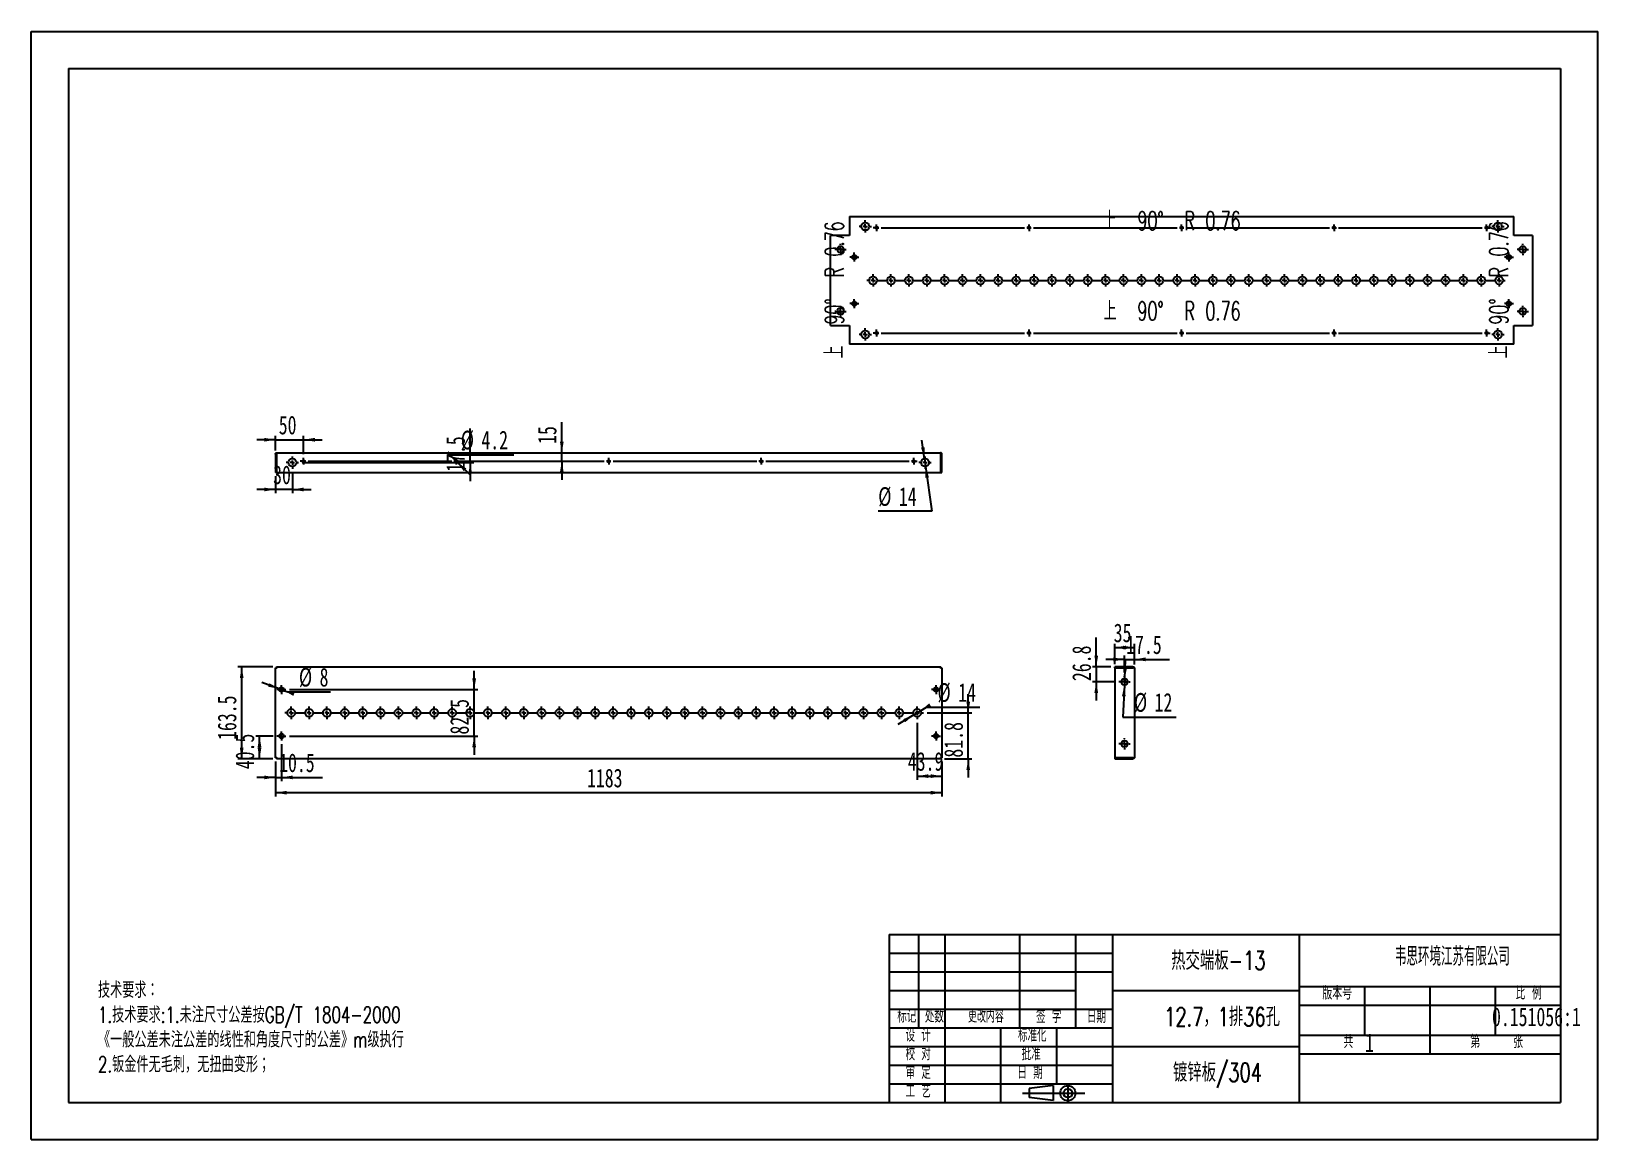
# Model space of a CAD drawing. Extents: x 0 to 2780, y 0 to 1966.
import ezdxf

# ---------------------------------------------------------------- set-up
doc = ezdxf.new("R2010")
doc.units = 0
doc.header["$LTSCALE"] = 6.620043
doc.layers.get('0').update_dxf_attribs({"linetype": 'CONTINUOUS'})
for name, color, linetype in [('粗实线', 7, 'CONTINUOUS'), ('细实线', 7, 'CONTINUOUS'), ('轮廓线层', 7, 'CONTINUOUS')]:
    doc.layers.add(name, color=color, linetype=linetype)
doc.styles.add('SLDTEXTSTYLE0', font='TXT', dxfattribs={"width": 0.7, "bigfont": 'bigfont'})
doc.styles.add('SLDTEXTSTYLE1', font='TXT', dxfattribs={"width": 0.56, "bigfont": 'bigfont'})
doc.styles.add('SLDTEXTSTYLE2', font='TXT', dxfattribs={"width": 0.49, "bigfont": 'bigfont'})
doc.styles.add('SLDTEXTSTYLE3', font='TXT', dxfattribs={"width": 0.54, "bigfont": 'bigfont'})
doc.styles.add('SLDTEXTSTYLE4', font='TXT', dxfattribs={"width": 0.63, "bigfont": 'bigfont'})
doc.styles.add('SLDTEXTSTYLE5', font='TXT', dxfattribs={"width": 0.586667, "bigfont": 'bigfont'})
doc.styles.add('SLDTEXTSTYLE6', font='TXT', dxfattribs={"width": 0.7})
doc.styles.add('SLDTEXTSTYLE7', font='TXT', dxfattribs={"width": 0.628571, "bigfont": 'bigfont'})
doc.dimstyles.new('SLDDIMSTYLE0', dxfattribs={"dimtxt": 33.100215, "dimasz": 19.860129, "dimexe": 0, "dimexo": 0.0625, "dimgap": 8.275054, "dimtad": 2, "dimdec": 1, "dimrnd": 1e-09, "dimzin": 12, "dimtxsty": 'SLDTEXTSTYLE6', "dimsah": 1, "dimcen": 0.09, "dimazin": 3, "dimtfac": 1, "dimtdec": 1, "dimtofl": 0, "dimtmove": 0, "dimatfit": 3, "dimtolj": 1, "dimtzin": 12})
doc.dimstyles.new('SLDDIMSTYLE1', dxfattribs={"dimtxt": 33.100215, "dimasz": 19.860129, "dimexe": 0, "dimexo": 0.0625, "dimgap": 8.275054, "dimtad": 2, "dimdec": 1, "dimrnd": 1e-09, "dimzin": 12, "dimtxsty": 'SLDTEXTSTYLE6', "dimsah": 1, "dimcen": 0.09, "dimazin": 3, "dimtfac": 1, "dimtdec": 1, "dimtmove": 0, "dimatfit": 3, "dimtolj": 1, "dimtzin": 12})
doc.dimstyles.new('SLDDIMSTYLE2', dxfattribs={"dimtxt": 33.100215, "dimasz": 19.860129, "dimexe": 0, "dimexo": 0.0625, "dimgap": 8.275054, "dimtad": 0, "dimtih": 1, "dimtoh": 1, "dimdec": 1, "dimrnd": 1e-09, "dimzin": 12, "dimtxsty": 'SLDTEXTSTYLE6', "dimsah": 1, "dimcen": 0, "dimazin": 3, "dimtfac": 1, "dimtdec": 1, "dimtmove": 0, "dimatfit": 3, "dimtolj": 1, "dimtzin": 12})

msp = doc.modelspace()

# ---------------------------------------------------------------- texts
at = {"color": 7, "linetype": 'CONTINUOUS', "char_height": 33.1002, "attachment_point": 2, "style": 'SLDTEXTSTYLE7'}
for insert in [(2025, 1646.73), (2025, 1486.65)]:
    msp.add_mtext('上  90°  R 0.76', dxfattribs=dict(at, insert=insert))
at = {"color": 7, "linetype": 'CONTINUOUS', "char_height": 33.1002, "attachment_point": 2, "rotation": 90, "style": 'SLDTEXTSTYLE7'}
for insert in [(1408.95, 1507.47), (2588.53, 1507.47)]:
    msp.add_mtext('上  90°  R 0.76', dxfattribs=dict(at, insert=insert))
at = {"layer": '细实线', "color": 7, "char_height": 33.1}
for s, insert, attachment_point, style in [('热交端板-13', (2107.16, 334.39), 2, 'SLDTEXTSTYLE0'), ('韦思环境江苏有限公司', (2522.59, 341.64), 2, 'SLDTEXTSTYLE1'), ('12.7，1排36孔', (2113.75, 234.5), 2, 'SLDTEXTSTYLE0'), ('0.151056:1', (2671.69, 234.5), 2, 'SLDTEXTSTYLE6'), ('1', (2367.4, 188.53), 1, 'SLDTEXTSTYLE6'), ('1', (2367.4, 188.53), 1, 'SLDTEXTSTYLE6'), ('镀锌板/304', (2105.41, 135.82), 2, 'SLDTEXTSTYLE0')]:
    msp.add_mtext(s, dxfattribs=dict(at, insert=insert, attachment_point=attachment_point, style=style))
at = {"layer": '细实线', "char_height": 23.17, "attachment_point": 2}
for s, insert, style in [('版本号', (2318.08, 271.71), 'SLDTEXTSTYLE4'), ('比 例', (2657.98, 271.71), 'SLDTEXTSTYLE5'), ('标记', (1554.03, 230.82), 'SLDTEXTSTYLE1'), ('处数', (1603.03, 230.82), 'SLDTEXTSTYLE1'), ('更改内容', (1694.49, 230.82), 'SLDTEXTSTYLE2'), ('签 字', (1805.97, 230.11), 'SLDTEXTSTYLE3'), ('日期', (1890.64, 230.11), 'SLDTEXTSTYLE1'), ('设 计', (1574.27, 197.01), 'SLDTEXTSTYLE3'), ('标准化', (1776.75, 197.01), 'SLDTEXTSTYLE1'), ('共', (2337.94, 185.47), 'SLDTEXTSTYLE4'), ('第', (2563.19, 185.47), 'SLDTEXTSTYLE4'), ('张', (2639, 185.47), 'SLDTEXTSTYLE4'), ('张', (2639, 185.47), 'SLDTEXTSTYLE4'), ('校 对', (1574.27, 164.06), 'SLDTEXTSTYLE3'), ('批准', (1774.79, 164.06), 'SLDTEXTSTYLE1'), ('审 定', (1574.27, 130.8), 'SLDTEXTSTYLE3'), ('日 期', (1772.87, 130.8), 'SLDTEXTSTYLE3'), ('工 艺', (1574.27, 97.7), 'SLDTEXTSTYLE3')]:
    msp.add_mtext(s, dxfattribs=dict(at, insert=insert, style=style))

# ---------------------------------------------------------------- blocks, each defined once
blk = doc.blocks.new('块6')
at = {"color": 7, "linetype": 'CONTINUOUS'}
for p, q in [((842.5, 1027.8), (789.5, 1021.2)), ((789.5, 1021.2), (789.5, 1001.3)), ((842.5, 1027.8), (842.5, 994.7)), ((842.5, 994.7), (789.5, 1001.3))]:
    blk.add_line(p, q, dxfattribs=at)
at = {"layer": '轮廓线层', "color": 7}
for p, q in [((774.5, 1011), (913, 1011)), ((875.3, 1030.6), (875.3, 991.5))]:
    blk.add_line(p, q, dxfattribs=at)
for radius in [16.6, 9.93]:
    blk.add_circle((875.3, 1011), radius, dxfattribs=at)
blk = doc.blocks.new('SW_NOTE_0')
at = {"layer": '细实线', "color": 0, "attachment_point": 1, "style": 'SLDTEXTSTYLE0'}
for s, insert, char_height in [('技术要求：', (0, 36.1), 28.02), ('1.技术要求:1.未注尺寸公差按GB/T 1804-2000', (0, -7.9), 28.025), ('《一般公差未注公差的线性和角度尺寸的公差》m级执行', (0, -51.8), 28.025), ('2.钣金件无毛刺，无扭曲变形；', (0, -95.8), 28.025)]:
    blk.add_mtext(s, dxfattribs=dict(at, insert=insert, char_height=char_height))
blk = doc.blocks.new('_D')
at = {"layer": '细实线'}
for p, q in [((433.4, 670.8), (433.4, 608.9)), ((1616.4, 670.8), (1616.4, 608.9)), ((1616.4, 615.5), (433.4, 615.5))]:
    blk.add_line(p, q, dxfattribs=at)
for points in [[(433.4, 615.5), (453.3, 612.2), (453.3, 618.8)], [(1616.4, 615.5), (1596.6, 618.8), (1596.6, 612.2)]]:
    blk.add_solid(points, dxfattribs=at)
at = {"layer": '细实线', "insert": (986.4, 658.1), "char_height": 33.1, "attachment_point": 1, "style": 'SLDTEXTSTYLE6'}
blk.add_mtext('1183', dxfattribs=at)
blk = doc.blocks.new('_D_1')
at = {"layer": '细实线'}
for p, q in [((428.8, 839), (366.8, 839)), ((373.4, 675.5), (373.4, 839)), ((428.8, 675.5), (366.8, 675.5))]:
    blk.add_line(p, q, dxfattribs=at)
for points in [[(373.4, 839), (370.1, 819.1), (376.7, 819.1)], [(373.4, 675.5), (376.7, 695.3), (370.1, 695.3)]]:
    blk.add_solid(points, dxfattribs=at)
at = {"layer": '细实线', "insert": (330.7, 709.1), "char_height": 33.1, "attachment_point": 1, "rotation": 90, "style": 'SLDTEXTSTYLE6'}
blk.add_mtext('163.5', dxfattribs=at)
blk = doc.blocks.new('_D_2')
at = {"layer": '细实线'}
for p, q in [((1572.5, 739.6), (1572.5, 638.3)), ((1616.4, 670.8), (1616.4, 638.3)), ((1572.5, 644.9), (1616.4, 644.9))]:
    blk.add_line(p, q, dxfattribs=at)
for points in [[(1572.5, 644.9), (1592.4, 641.6), (1592.4, 648.2)], [(1616.4, 644.9), (1596.6, 648.2), (1596.6, 641.6)]]:
    blk.add_solid(points, dxfattribs=at)
at = {"layer": '细实线', "insert": (1555.9, 687.6), "char_height": 33.1, "attachment_point": 1, "style": 'SLDTEXTSTYLE6'}
blk.add_mtext('43.9', dxfattribs=at)
blk = doc.blocks.new('_D_3')
at = {"layer": '细实线'}
for p, q in [((1663.1, 757.2), (1663.1, 790.3)), ((1590.1, 757.2), (1669.7, 757.2)), ((1663.1, 675.5), (1663.1, 757.2)), ((1621.1, 675.5), (1669.7, 675.5)), ((1663.1, 675.5), (1663.1, 642.4))]:
    blk.add_line(p, q, dxfattribs=at)
for points in [[(1663.1, 757.2), (1666.4, 777.1), (1659.8, 777.1)], [(1663.1, 675.5), (1659.8, 655.6), (1666.4, 655.6)]]:
    blk.add_solid(points, dxfattribs=at)
at = {"layer": '细实线', "insert": (1620.4, 677.8), "char_height": 33.1, "attachment_point": 1, "rotation": 90, "style": 'SLDTEXTSTYLE6'}
blk.add_mtext('81.8', dxfattribs=at)
blk = doc.blocks.new('_D_4')
at = {"layer": '细实线'}
for p, q in [((1566.5, 753.6), (1538.2, 736.4)), ((1566.5, 753.6), (1578.5, 760.9)), ((1578.5, 760.9), (1588.8, 767.1)), ((1588.8, 767.1), (1683.8, 767.1))]:
    blk.add_line(p, q, dxfattribs=at)
for points in [[(1566.5, 753.6), (1547.8, 746.1), (1551.3, 740.5)], [(1578.5, 760.9), (1597.2, 768.3), (1593.8, 774)]]:
    blk.add_solid(points, dxfattribs=at)
at = {"layer": '细实线', "char_height": 33.1, "attachment_point": 1, "style": 'SLDTEXTSTYLE6'}
for s, insert in [('%%c', (1608.6, 809.8)), ('14', (1645.2, 809.8))]:
    blk.add_mtext(s, dxfattribs=dict(at, insert=insert))
blk = doc.blocks.new('_D_5')
at = {"layer": '细实线'}
for p, q in [((786.1, 798.5), (786.1, 831.6)), ((458.5, 798.5), (792.7, 798.5)), ((786.1, 716), (786.1, 798.5)), ((458.5, 716), (792.7, 716)), ((786.1, 716), (786.1, 682.9))]:
    blk.add_line(p, q, dxfattribs=at)
for points in [[(786.1, 798.5), (789.4, 818.3), (782.7, 818.3)], [(786.1, 716), (782.7, 696.1), (789.4, 696.1)]]:
    blk.add_solid(points, dxfattribs=at)
at = {"layer": '细实线', "insert": (743.4, 718.7), "char_height": 33.1, "attachment_point": 1, "rotation": 90, "style": 'SLDTEXTSTYLE6'}
blk.add_mtext('82.5', dxfattribs=at)
blk = doc.blocks.new('_D_6')
at = {"layer": '细实线'}
for p, q in [((429.3, 716), (398.4, 716)), ((405.1, 675.5), (405.1, 716)), ((428.8, 675.5), (398.4, 675.5))]:
    blk.add_line(p, q, dxfattribs=at)
for points in [[(405.1, 716), (401.7, 696.1), (408.4, 696.1)], [(405.1, 675.5), (408.4, 695.3), (401.7, 695.3)]]:
    blk.add_solid(points, dxfattribs=at)
at = {"layer": '细实线', "insert": (362.4, 657.2), "char_height": 33.1, "attachment_point": 1, "rotation": 90, "style": 'SLDTEXTSTYLE6'}
blk.add_mtext('40.5', dxfattribs=at)
blk = doc.blocks.new('_D_7')
at = {"layer": '细实线'}
for p, q in [((443.9, 701.4), (443.9, 636)), ((433.4, 670.8), (433.4, 636)), ((433.4, 642.6), (400.3, 642.6)), ((433.4, 642.6), (443.9, 642.6)), ((443.9, 642.6), (516.9, 642.6))]:
    blk.add_line(p, q, dxfattribs=at)
for points in [[(433.4, 642.6), (413.6, 645.9), (413.6, 639.3)], [(443.9, 642.6), (463.8, 639.3), (463.8, 645.9)]]:
    blk.add_solid(points, dxfattribs=at)
at = {"layer": '细实线', "insert": (439.9, 685.2), "char_height": 33.1, "attachment_point": 1, "style": 'SLDTEXTSTYLE6'}
blk.add_mtext('10.5', dxfattribs=at)
blk = doc.blocks.new('_D_8')
at = {"layer": '细实线'}
for p, q in [((440.2, 799.8), (409, 811.1)), ((440.2, 799.8), (447.7, 797.1)), ((447.7, 797.1), (455.3, 794.4)), ((455.3, 794.4), (531, 794.4))]:
    blk.add_line(p, q, dxfattribs=at)
for points in [[(440.2, 799.8), (422.6, 809.7), (420.4, 803.5)], [(447.7, 797.1), (465.2, 787.2), (467.5, 793.5)]]:
    blk.add_solid(points, dxfattribs=at)
at = {"layer": '细实线', "char_height": 33.1, "attachment_point": 1, "style": 'SLDTEXTSTYLE6'}
for s, insert in [('%%c', (475.1, 837)), ('8', (511.7, 837))]:
    blk.add_mtext(s, dxfattribs=dict(at, insert=insert))
blk = doc.blocks.new('SW_CENTERMARKSYMBOL_0')
at = {"layer": '细实线', "color": 0}
for p, q in [((-1087.5, 0), (-1090.5, 0)), ((-1079.5, 0), (-1083.5, 0)), ((-1079.5, 8), (-1079.5, 11)), ((-1079.5, 0), (-1079.5, 4)), ((-1079.5, 0), (-1079.5, -4)), ((-1079.5, 0), (-1075.5, 0)), ((-1071.5, 0), (-1055.75, 0)), ((-1047.75, 0), (-1051.75, 0)), ((-1047.75, 8), (-1047.75, 11)), ((-1047.75, 0), (-1047.75, 4)), ((-1047.75, 0), (-1047.75, -4)), ((-1047.75, 0), (-1043.75, 0)), ((-1039.75, 0), (-1024, 0)), ((-1016, 0), (-1020, 0)), ((-1016, 8), (-1016, 11)), ((-1016, 0), (-1016, 4)), ((-1016, 0), (-1016, -4)), ((-1016, 0), (-1012, 0)), ((-1008, 0), (-992.25, 0)), ((-984.25, 0), (-988.25, 0)), ((-984.25, 8), (-984.25, 11)), ((-984.25, 0), (-984.25, 4)), ((-984.25, 0), (-984.25, -4)), ((-984.25, 0), (-980.25, 0)), ((-976.25, 0), (-960.5, 0)), ((-952.5, 0), (-956.5, 0)), ((-952.5, 8), (-952.5, 11)), ((-952.5, 0), (-952.5, 4)), ((-952.5, 0), (-952.5, -4)), ((-952.5, 0), (-948.5, 0)), ((-944.5, 0), (-928.75, 0)), ((-920.75, 0), (-924.75, 0)), ((-920.75, 8), (-920.75, 11)), ((-920.75, 0), (-920.75, 4)), ((-920.75, 0), (-920.75, -4)), ((-920.75, 0), (-916.75, 0)), ((-912.75, 0), (-897, 0)), ((-889, 0), (-893, 0)), ((-889, 8), (-889, 11)), ((-889, 0), (-889, 4)), ((-889, 0), (-889, -4)), ((-889, 0), (-885, 0)), ((-881, 0), (-865.25, 0)), ((-857.25, 0), (-861.25, 0)), ((-857.25, 8), (-857.25, 11)), ((-857.25, 0), (-857.25, 4)), ((-857.25, 0), (-857.25, -4)), ((-857.25, 0), (-853.25, 0)), ((-849.25, 0), (-833.5, 0)), ((-825.5, 0), (-829.5, 0)), ((-825.5, 8), (-825.5, 11)), ((-825.5, 0), (-825.5, 4)), ((-825.5, 0), (-825.5, -4)), ((-825.5, 0), (-821.5, 0)), ((-817.5, 0), (-801.75, 0)), ((-793.75, 0), (-797.75, 0)), ((-793.75, 8), (-793.75, 11)), ((-793.75, 0), (-793.75, 4)), ((-793.75, 0), (-793.75, -4)), ((-793.75, 0), (-789.75, 0)), ((-785.75, 0), (-770, 0)), ((-762, 0), (-766, 0)), ((-762, 8), (-762, 11)), ((-762, 0), (-762, 4)), ((-762, 0), (-762, -4)), ((-762, 0), (-758, 0)), ((-754, 0), (-738.25, 0)), ((-730.25, 0), (-734.25, 0)), ((-730.25, 8), (-730.25, 11)), ((-730.25, 0), (-730.25, 4)), ((-730.25, 0), (-730.25, -4)), ((-730.25, 0), (-726.25, 0)), ((-722.25, 0), (-706.5, 0)), ((-698.5, 0), (-702.5, 0)), ((-698.5, 8), (-698.5, 11)), ((-698.5, 0), (-698.5, 4)), ((-698.5, 0), (-698.5, -4)), ((-698.5, 0), (-694.5, 0)), ((-690.5, 0), (-674.75, 0)), ((-666.75, 0), (-670.75, 0)), ((-666.75, 8), (-666.75, 11)), ((-666.75, 0), (-666.75, 4)), ((-666.75, 0), (-666.75, -4)), ((-666.75, 0), (-662.75, 0)), ((-658.75, 0), (-643, 0)), ((-635, 0), (-639, 0)), ((-635, 8), (-635, 11)), ((-635, 0), (-635, 4)), ((-635, 0), (-635, -4)), ((-635, 0), (-631, 0)), ((-627, 0), (-611.25, 0)), ((-603.25, 0), (-607.25, 0)), ((-603.25, 8), (-603.25, 11)), ((-603.25, 0), (-603.25, 4)), ((-603.25, 0), (-603.25, -4)), ((-603.25, 0), (-599.25, 0)), ((-595.25, 0), (-579.5, 0)), ((-571.5, 0), (-575.5, 0)), ((-571.5, 8), (-571.5, 11)), ((-571.5, 0), (-571.5, 4)), ((-571.5, 0), (-571.5, -4)), ((-571.5, 0), (-567.5, 0)), ((-563.5, 0), (-547.75, 0)), ((-539.75, 0), (-543.75, 0)), ((-539.75, 8), (-539.75, 11)), ((-539.75, 0), (-539.75, 4)), ((-539.75, 0), (-539.75, -4)), ((-539.75, 0), (-535.75, 0)), ((-531.75, 0), (-516, 0)), ((-508, 0), (-512, 0)), ((-508, 8), (-508, 11)), ((-508, 0), (-508, 4)), ((-508, 0), (-508, -4)), ((-508, 0), (-504, 0)), ((-500, 0), (-484.25, 0)), ((-476.25, 0), (-480.25, 0)), ((-476.25, 8), (-476.25, 11)), ((-476.25, 0), (-476.25, 4)), ((-476.25, 0), (-476.25, -4)), ((-476.25, 0), (-472.25, 0)), ((-468.25, 0), (-452.5, 0)), ((-444.5, 0), (-448.5, 0)), ((-444.5, 8), (-444.5, 11)), ((-444.5, 0), (-444.5, 4)), ((-444.5, 0), (-444.5, -4)), ((-444.5, 0), (-440.5, 0)), ((-436.5, 0), (-420.75, 0)), ((-412.75, 0), (-416.75, 0)), ((-412.75, 8), (-412.75, 11)), ((-412.75, 0), (-412.75, 4)), ((-412.75, 0), (-412.75, -4)), ((-412.75, 0), (-408.75, 0)), ((-404.75, 0), (-389, 0)), ((-381, 0), (-385, 0)), ((-381, 8), (-381, 11)), ((-381, 0), (-381, 4)), ((-381, 0), (-381, -4)), ((-381, 0), (-377, 0)), ((-373, 0), (-357.25, 0)), ((-349.25, 0), (-353.25, 0)), ((-349.25, 8), (-349.25, 11)), ((-349.25, 0), (-349.25, 4)), ((-349.25, 0), (-349.25, -4)), ((-349.25, 0), (-345.25, 0)), ((-341.25, 0), (-325.5, 0)), ((-317.5, 0), (-321.5, 0)), ((-317.5, 8), (-317.5, 11)), ((-317.5, 0), (-317.5, 4)), ((-317.5, 0), (-317.5, -4)), ((-317.5, 0), (-313.5, 0)), ((-309.5, 0), (-293.75, 0)), ((-285.75, 0), (-289.75, 0)), ((-285.75, 8), (-285.75, 11)), ((-285.75, 0), (-285.75, 4)), ((-285.75, 0), (-285.75, -4)), ((-285.75, 0), (-281.75, 0)), ((-277.75, 0), (-262, 0)), ((-254, 0), (-258, 0)), ((-254, 8), (-254, 11)), ((-254, 0), (-254, 4)), ((-254, 0), (-254, -4)), ((-254, 0), (-250, 0)), ((-246, 0), (-230.25, 0)), ((-222.25, 0), (-226.25, 0)), ((-222.25, 8), (-222.25, 11)), ((-222.25, 0), (-222.25, 4)), ((-222.25, 0), (-222.25, -4)), ((-222.25, 0), (-218.25, 0)), ((-214.25, 0), (-198.5, 0)), ((-190.5, 0), (-194.5, 0)), ((-190.5, 8), (-190.5, 11)), ((-190.5, 0), (-190.5, 4)), ((-190.5, 0), (-190.5, -4)), ((-190.5, 0), (-186.5, 0)), ((-182.5, 0), (-166.75, 0)), ((-158.75, 0), (-162.75, 0)), ((-158.75, 8), (-158.75, 11)), ((-158.75, 0), (-158.75, 4)), ((-158.75, 0), (-158.75, -4)), ((-158.75, 0), (-154.75, 0)), ((-150.75, 0), (-135, 0)), ((-127, 0), (-131, 0)), ((-127, 8), (-127, 11)), ((-127, 0), (-127, 4)), ((-127, 0), (-127, -4)), ((-127, 0), (-123, 0)), ((-119, 0), (-103.25, 0)), ((-95.25, 0), (-99.25, 0)), ((-95.25, 8), (-95.25, 11)), ((-95.25, 0), (-95.25, 4)), ((-95.25, 0), (-95.25, -4)), ((-95.25, 0), (-91.25, 0)), ((-87.25, 0), (-71.5, 0)), ((-63.5, 0), (-67.5, 0)), ((-63.5, 8), (-63.5, 11)), ((-63.5, 0), (-63.5, 4)), ((-63.5, 0), (-63.5, -4)), ((-63.5, 0), (-59.5, 0)), ((-55.5, 0), (-39.75, 0)), ((-31.75, 0), (-35.75, 0)), ((-31.75, 8), (-31.75, 11)), ((-31.75, 0), (-31.75, 4)), ((-31.75, 0), (-31.75, -4)), ((-31.75, 0), (-27.75, 0)), ((-23.75, 0), (-8, 0)), ((0, 0), (-4, 0)), ((0, 8), (0, 11)), ((0, 0), (0, 4)), ((0, 0), (0, -4)), ((0, 0), (4, 0)), ((8, 0), (23.75, 0)), ((31.75, 0), (27.75, 0)), ((31.75, 8), (31.75, 11)), ((31.75, 0), (31.75, 4)), ((31.75, 0), (31.75, -4)), ((31.75, 0), (35.75, 0)), ((39.75, 0), (42.75, 0)), ((-1079.5, -8), (-1079.5, -11)), ((-1047.75, -8), (-1047.75, -11)), ((-1016, -8), (-1016, -11)), ((-984.25, -8), (-984.25, -11)), ((-952.5, -8), (-952.5, -11)), ((-920.75, -8), (-920.75, -11)), ((-889, -8), (-889, -11)), ((-857.25, -8), (-857.25, -11)), ((-825.5, -8), (-825.5, -11)), ((-793.75, -8), (-793.75, -11)), ((-762, -8), (-762, -11)), ((-730.25, -8), (-730.25, -11)), ((-698.5, -8), (-698.5, -11)), ((-666.75, -8), (-666.75, -11)), ((-635, -8), (-635, -11)), ((-603.25, -8), (-603.25, -11)), ((-571.5, -8), (-571.5, -11)), ((-539.75, -8), (-539.75, -11)), ((-508, -8), (-508, -11)), ((-476.25, -8), (-476.25, -11)), ((-444.5, -8), (-444.5, -11)), ((-412.75, -8), (-412.75, -11)), ((-381, -8), (-381, -11)), ((-349.25, -8), (-349.25, -11)), ((-317.5, -8), (-317.5, -11)), ((-285.75, -8), (-285.75, -11)), ((-254, -8), (-254, -11)), ((-222.25, -8), (-222.25, -11)), ((-190.5, -8), (-190.5, -11)), ((-158.75, -8), (-158.75, -11)), ((-127, -8), (-127, -11)), ((-95.25, -8), (-95.25, -11)), ((-63.5, -8), (-63.5, -11)), ((-31.75, -8), (-31.75, -11)), ((0, -8), (0, -11)), ((31.75, -8), (31.75, -11))]:
    blk.add_line(p, q, dxfattribs=at)
blk = doc.blocks.new('SW_CENTERMARKSYMBOL_1')
at = {"layer": '细实线', "color": 0}
for p, q in [((-4, 0), (-8, 0)), ((0, 0), (-4, 0)), ((0, 4), (0, 8)), ((0, 0), (0, 4)), ((0, 0), (0, -4)), ((0, 0), (4, 0)), ((4, 0), (8, 0)), ((0, -4), (0, -8))]:
    blk.add_line(p, q, dxfattribs=at)
blk = doc.blocks.new('SW_CENTERMARKSYMBOL_2')
at = {"layer": '细实线', "color": 0}
for p, q in [((-4, 0), (-8, 0)), ((0, 0), (-4, 0)), ((0, 4), (0, 8)), ((0, 0), (0, 4)), ((0, 0), (0, -4)), ((0, 0), (4, 0)), ((4, 0), (8, 0)), ((0, -4), (0, -8))]:
    blk.add_line(p, q, dxfattribs=at)
blk = doc.blocks.new('SW_CENTERMARKSYMBOL_3')
at = {"layer": '细实线', "color": 0}
for p, q in [((-4, 0), (-8, 0)), ((0, 0), (-4, 0)), ((0, 4), (0, 8)), ((0, 0), (0, 4)), ((0, 0), (0, -4)), ((0, 0), (4, 0)), ((4, 0), (8, 0)), ((0, -4), (0, -8))]:
    blk.add_line(p, q, dxfattribs=at)
blk = doc.blocks.new('SW_CENTERMARKSYMBOL_4')
at = {"layer": '细实线', "color": 0}
for p, q in [((-4, 0), (-8, 0)), ((0, 0), (-4, 0)), ((0, 4), (0, 8)), ((0, 0), (0, 4)), ((0, 0), (0, -4)), ((0, 0), (4, 0)), ((4, 0), (8, 0)), ((0, -4), (0, -8))]:
    blk.add_line(p, q, dxfattribs=at)
blk = doc.blocks.new('_D_9')
at = {"layer": '细实线'}
for p, q in [((1923.1, 843.6), (1923.1, 879.6)), ((1923.1, 873), (1958.1, 873)), ((1958.1, 842.9), (1958.1, 879.6))]:
    blk.add_line(p, q, dxfattribs=at)
for points in [[(1923.1, 873), (1942.9, 869.7), (1942.9, 876.3)], [(1958.1, 873), (1938.2, 876.3), (1938.2, 869.7)]]:
    blk.add_solid(points, dxfattribs=at)
at = {"layer": '细实线', "insert": (1921.3, 915.6), "char_height": 33.1, "attachment_point": 1, "style": 'SLDTEXTSTYLE6'}
blk.add_mtext('35', dxfattribs=at)
blk = doc.blocks.new('_D_10')
at = {"layer": '细实线'}
for p, q in [((1940.6, 852), (1907.5, 852)), ((1940.6, 828.8), (1940.6, 858.7)), ((1940.6, 852), (1958.1, 852)), ((1958.1, 842.9), (1958.1, 858.7)), ((1958.1, 852), (2020.6, 852))]:
    blk.add_line(p, q, dxfattribs=at)
for points in [[(1940.6, 852), (1920.7, 855.4), (1920.7, 848.7)], [(1958.1, 852), (1977.9, 848.7), (1977.9, 855.4)]]:
    blk.add_solid(points, dxfattribs=at)
at = {"layer": '细实线', "insert": (1943.5, 894.7), "char_height": 33.1, "attachment_point": 1, "style": 'SLDTEXTSTYLE6'}
blk.add_mtext('17.5', dxfattribs=at)
blk = doc.blocks.new('_D_11')
at = {"layer": '细实线'}
for p, q in [((1890.4, 839), (1890.4, 890.6)), ((1916.4, 839), (1883.7, 839)), ((1890.4, 839), (1890.4, 812.2)), ((1923.9, 812.2), (1883.7, 812.2)), ((1890.4, 812.2), (1890.4, 779.1))]:
    blk.add_line(p, q, dxfattribs=at)
for points in [[(1890.4, 839), (1893.7, 858.8), (1887, 858.8)], [(1890.4, 812.2), (1887, 792.3), (1893.7, 792.3)]]:
    blk.add_solid(points, dxfattribs=at)
at = {"layer": '细实线', "insert": (1847.7, 813.5), "char_height": 33.1, "attachment_point": 1, "rotation": 90, "style": 'SLDTEXTSTYLE6'}
blk.add_mtext('26.8', dxfattribs=at)
blk = doc.blocks.new('_D_12')
at = {"layer": '细实线'}
for p, q in [((1940.9, 818.2), (1942.5, 851.2)), ((1940.9, 818.2), (1940.3, 806.2)), ((1940.3, 806.2), (1937.4, 749.6)), ((1937.4, 749.6), (2032.4, 749.6))]:
    blk.add_line(p, q, dxfattribs=at)
for points in [[(1940.9, 818.2), (1945.1, 837.8), (1938.5, 838.2)], [(1940.3, 806.2), (1936, 786.5), (1942.6, 786.2)]]:
    blk.add_solid(points, dxfattribs=at)
at = {"layer": '细实线', "char_height": 33.1, "attachment_point": 1, "style": 'SLDTEXTSTYLE6'}
for s, insert in [('%%c', (1957.3, 792.3)), ('12', (1993.9, 792.3))]:
    blk.add_mtext(s, dxfattribs=dict(at, insert=insert))
blk = doc.blocks.new('SW_CENTERMARKSYMBOL_5')
at = {"layer": '细实线', "color": 0}
for p, q in [((-8, 0), (-10, 0)), ((0, 0), (-4, 0)), ((0, 8), (0, 10)), ((0, 0), (0, 4)), ((0, 0), (0, -4)), ((0, 0), (4, 0)), ((8, 0), (10, 0)), ((0, -8), (0, -10))]:
    blk.add_line(p, q, dxfattribs=at)
blk = doc.blocks.new('SW_CENTERMARKSYMBOL_6')
at = {"layer": '细实线', "color": 0}
for p, q in [((-8, 0), (-10, 0)), ((0, 0), (-4, 0)), ((0, 8), (0, 10)), ((0, 0), (0, 4)), ((0, 0), (0, -4)), ((0, 0), (4, 0)), ((8, 0), (10, 0)), ((0, -8), (0, -10))]:
    blk.add_line(p, q, dxfattribs=at)
blk = doc.blocks.new('_D_13')
at = {"layer": '细实线'}
for p, q in [((433.4, 1241.6), (400.3, 1241.6)), ((433.4, 1222.6), (433.4, 1248.3)), ((433.4, 1241.6), (483.4, 1241.6)), ((483.4, 1216.3), (483.4, 1248.3)), ((483.4, 1241.6), (516.5, 1241.6))]:
    blk.add_line(p, q, dxfattribs=at)
for points in [[(433.4, 1241.6), (413.6, 1245), (413.6, 1238.3)], [(483.4, 1241.6), (503.3, 1238.3), (503.3, 1245)]]:
    blk.add_solid(points, dxfattribs=at)
at = {"layer": '细实线', "insert": (439.2, 1284.3), "char_height": 33.1, "attachment_point": 1, "style": 'SLDTEXTSTYLE6'}
blk.add_mtext('50', dxfattribs=at)
blk = doc.blocks.new('_D_14')
at = {"layer": '细实线'}
for p, q in [((433.4, 1177), (433.4, 1146.7)), ((463.4, 1183.5), (463.4, 1146.7)), ((433.4, 1153.4), (400.3, 1153.4)), ((463.4, 1153.4), (433.4, 1153.4)), ((463.4, 1153.4), (496.5, 1153.4))]:
    blk.add_line(p, q, dxfattribs=at)
for points in [[(433.4, 1153.4), (413.6, 1156.7), (413.6, 1150.1)], [(463.4, 1153.4), (483.3, 1150.1), (483.3, 1156.7)]]:
    blk.add_solid(points, dxfattribs=at)
at = {"layer": '细实线', "insert": (429.2, 1196), "char_height": 33.1, "attachment_point": 1, "style": 'SLDTEXTSTYLE6'}
blk.add_mtext('30', dxfattribs=at)
blk = doc.blocks.new('_D_15')
at = {"layer": '细实线'}
for p, q in [((941.7, 1218.6), (941.7, 1272.8)), ((754.7, 1203.6), (948.3, 1203.6)), ((941.7, 1203.6), (941.7, 1218.6)), ((941.7, 1203.6), (941.7, 1170.5))]:
    blk.add_line(p, q, dxfattribs=at)
for points in [[(941.7, 1218.6), (945, 1238.5), (938.3, 1238.5)], [(941.7, 1203.6), (938.3, 1183.7), (945, 1183.7)]]:
    blk.add_solid(points, dxfattribs=at)
at = {"layer": '细实线', "insert": (899, 1234.3), "char_height": 33.1, "attachment_point": 1, "rotation": 90, "style": 'SLDTEXTSTYLE6'}
blk.add_mtext('15', dxfattribs=at)
blk = doc.blocks.new('_D_16')
at = {"layer": '细实线'}
for p, q in [((779.1, 1218.6), (779.1, 1261.7)), ((481, 1201.1), (785.7, 1201.1)), ((779.1, 1201.1), (779.1, 1218.6)), ((779.1, 1201.1), (779.1, 1168))]:
    blk.add_line(p, q, dxfattribs=at)
for points in [[(779.1, 1218.6), (782.4, 1238.5), (775.7, 1238.5)], [(779.1, 1201.1), (775.7, 1181.2), (782.4, 1181.2)]]:
    blk.add_solid(points, dxfattribs=at)
at = {"layer": '细实线', "insert": (736.4, 1184.7), "char_height": 33.1, "attachment_point": 1, "rotation": 90, "style": 'SLDTEXTSTYLE6'}
blk.add_mtext('17.5', dxfattribs=at)
blk = doc.blocks.new('_D_17')
at = {"layer": '细实线'}
for p, q in [((1585.5, 1208), (1580.9, 1240.8)), ((1585.5, 1208), (1587.4, 1194.2)), ((1587.4, 1194.2), (1598.3, 1114.8)), ((1598.3, 1114.8), (1503.4, 1114.8))]:
    blk.add_line(p, q, dxfattribs=at)
for points in [[(1585.5, 1208), (1586, 1228.2), (1579.5, 1227.3)], [(1587.4, 1194.2), (1586.8, 1174), (1593.4, 1174.9)]]:
    blk.add_solid(points, dxfattribs=at)
at = {"layer": '细实线', "char_height": 33.1, "attachment_point": 1, "style": 'SLDTEXTSTYLE6'}
for s, insert in [('%%c', (1503.4, 1157.5)), ('14', (1540, 1157.5))]:
    blk.add_mtext(s, dxfattribs=dict(at, insert=insert))
blk = doc.blocks.new('_D_18')
at = {"layer": '细实线'}
for p, q in [((752.7, 1205.1), (742.5, 1215)), ((742.5, 1215), (856.7, 1215)), ((755.7, 1202.1), (752.7, 1205.1)), ((755.7, 1202.1), (779.4, 1179))]:
    blk.add_line(p, q, dxfattribs=at)
for points in [[(752.7, 1205.1), (740.8, 1221.3), (736.1, 1216.6)], [(755.7, 1202.1), (767.6, 1185.9), (772.2, 1190.6)]]:
    blk.add_solid(points, dxfattribs=at)
at = {"layer": '细实线', "char_height": 33.1, "attachment_point": 1, "style": 'SLDTEXTSTYLE6'}
for s, insert in [('%%c', (762.3, 1257.7)), ('4.2', (798.9, 1257.7))]:
    blk.add_mtext(s, dxfattribs=dict(at, insert=insert))
blk = doc.blocks.new('SW_CENTERMARKSYMBOL_7')
at = {"layer": '细实线', "color": 0}
for p, q in [((-8, 0), (-11, 0)), ((0, 0), (-4, 0)), ((0, 8), (0, 11)), ((0, 0), (0, 4)), ((0, 0), (0, -4)), ((0, 0), (4, 0)), ((8, 0), (11, 0)), ((0, -8), (0, -11))]:
    blk.add_line(p, q, dxfattribs=at)
blk = doc.blocks.new('SW_CENTERMARKSYMBOL_8')
at = {"layer": '细实线', "color": 0}
for p, q in [((-8, 0), (-11, 0)), ((0, 0), (-4, 0)), ((0, 8), (0, 11)), ((0, 0), (0, 4)), ((0, 0), (0, -4)), ((0, 0), (4, 0)), ((8, 0), (11, 0)), ((0, -8), (0, -11))]:
    blk.add_line(p, q, dxfattribs=at)
blk = doc.blocks.new('SW_CENTERMARKSYMBOL_9')
at = {"layer": '细实线', "color": 0}
for p, q in [((-274.75, 0), (-276.85, 0)), ((-270.75, 0), (-274.75, 0)), ((-270.75, 4), (-270.75, 6.1)), ((-270.75, 0), (-270.75, 4)), ((-270.75, 0), (-270.75, -4)), ((-270.75, 0), (-266.75, 0)), ((-262.75, 0), (-8, 0)), ((0, 0), (-4, 0)), ((0, 4), (0, 6.1)), ((0, 0), (0, 4)), ((0, 0), (0, -4)), ((0, 0), (4, 0)), ((8, 0), (262.75, 0)), ((270.75, 0), (266.75, 0)), ((270.75, 4), (270.75, 6.1)), ((270.75, 0), (270.75, 4)), ((270.75, 0), (270.75, -4)), ((270.75, 0), (274.75, 0)), ((278.75, 0), (533.5, 0)), ((541.5, 0), (537.5, 0)), ((541.5, 4), (541.5, 6.1)), ((541.5, 0), (541.5, 4)), ((541.5, 0), (541.5, -4)), ((541.5, 0), (545.5, 0)), ((549.5, 0), (804.25, 0)), ((812.25, 0), (808.25, 0)), ((812.25, 4), (812.25, 6.1)), ((812.25, 0), (812.25, 4)), ((812.25, 0), (812.25, -4)), ((812.25, 0), (816.25, 0)), ((816.25, 0), (818.35, 0)), ((-270.75, -4), (-270.75, -6.1)), ((0, -4), (0, -6.1)), ((270.75, -4), (270.75, -6.1)), ((541.5, -4), (541.5, -6.1)), ((812.25, -4), (812.25, -6.1))]:
    blk.add_line(p, q, dxfattribs=at)
blk = doc.blocks.new('SW_CENTERMARKSYMBOL_10')
at = {"layer": '细实线', "color": 0}
for p, q in [((-39.75, 0), (-42.75, 0)), ((-31.75, 0), (-35.75, 0)), ((-31.75, 8), (-31.75, 11)), ((-31.75, 0), (-31.75, 4)), ((-31.75, 0), (-31.75, -4)), ((-31.75, 0), (-27.75, 0)), ((-23.75, 0), (-8, 0)), ((0, 0), (-4, 0)), ((0, 8), (0, 11)), ((0, 0), (0, 4)), ((0, 0), (0, -4)), ((0, 0), (4, 0)), ((8, 0), (23.75, 0)), ((31.75, 0), (27.75, 0)), ((31.75, 8), (31.75, 11)), ((31.75, 0), (31.75, 4)), ((31.75, 0), (31.75, -4)), ((31.75, 0), (35.75, 0)), ((39.75, 0), (55.5, 0)), ((63.5, 0), (59.5, 0)), ((63.5, 8), (63.5, 11)), ((63.5, 0), (63.5, 4)), ((63.5, 0), (63.5, -4)), ((63.5, 0), (67.5, 0)), ((71.5, 0), (87.25, 0)), ((95.25, 0), (91.25, 0)), ((95.25, 8), (95.25, 11)), ((95.25, 0), (95.25, 4)), ((95.25, 0), (95.25, -4)), ((95.25, 0), (99.25, 0)), ((103.25, 0), (119, 0)), ((127, 0), (123, 0)), ((127, 8), (127, 11)), ((127, 0), (127, 4)), ((127, 0), (127, -4)), ((127, 0), (131, 0)), ((135, 0), (150.75, 0)), ((158.75, 0), (154.75, 0)), ((158.75, 8), (158.75, 11)), ((158.75, 0), (158.75, 4)), ((158.75, 0), (158.75, -4)), ((158.75, 0), (162.75, 0)), ((166.75, 0), (182.5, 0)), ((190.5, 0), (186.5, 0)), ((190.5, 8), (190.5, 11)), ((190.5, 0), (190.5, 4)), ((190.5, 0), (190.5, -4)), ((190.5, 0), (194.5, 0)), ((198.5, 0), (214.25, 0)), ((222.25, 0), (218.25, 0)), ((222.25, 8), (222.25, 11)), ((222.25, 0), (222.25, 4)), ((222.25, 0), (222.25, -4)), ((222.25, 0), (226.25, 0)), ((230.25, 0), (246, 0)), ((254, 0), (250, 0)), ((254, 8), (254, 11)), ((254, 0), (254, 4)), ((254, 0), (254, -4)), ((254, 0), (258, 0)), ((262, 0), (277.75, 0)), ((285.75, 0), (281.75, 0)), ((285.75, 8), (285.75, 11)), ((285.75, 0), (285.75, 4)), ((285.75, 0), (285.75, -4)), ((285.75, 0), (289.75, 0)), ((293.75, 0), (309.5, 0)), ((317.5, 0), (313.5, 0)), ((317.5, 8), (317.5, 11)), ((317.5, 0), (317.5, 4)), ((317.5, 0), (317.5, -4)), ((317.5, 0), (321.5, 0)), ((325.5, 0), (341.25, 0)), ((349.25, 0), (345.25, 0)), ((349.25, 8), (349.25, 11)), ((349.25, 0), (349.25, 4)), ((349.25, 0), (349.25, -4)), ((349.25, 0), (353.25, 0)), ((357.25, 0), (373, 0)), ((381, 0), (377, 0)), ((381, 8), (381, 11)), ((381, 0), (381, 4)), ((381, 0), (381, -4)), ((381, 0), (385, 0)), ((389, 0), (404.75, 0)), ((412.75, 0), (408.75, 0)), ((412.75, 8), (412.75, 11)), ((412.75, 0), (412.75, 4)), ((412.75, 0), (412.75, -4)), ((412.75, 0), (416.75, 0)), ((420.75, 0), (436.5, 0)), ((444.5, 0), (440.5, 0)), ((444.5, 8), (444.5, 11)), ((444.5, 0), (444.5, 4)), ((444.5, 0), (444.5, -4)), ((444.5, 0), (448.5, 0)), ((452.5, 0), (468.25, 0)), ((476.25, 0), (472.25, 0)), ((476.25, 8), (476.25, 11)), ((476.25, 0), (476.25, 4)), ((476.25, 0), (476.25, -4)), ((476.25, 0), (480.25, 0)), ((484.25, 0), (500, 0)), ((508, 0), (504, 0)), ((508, 8), (508, 11)), ((508, 0), (508, 4)), ((508, 0), (508, -4)), ((508, 0), (512, 0)), ((516, 0), (531.75, 0)), ((539.75, 0), (535.75, 0)), ((539.75, 8), (539.75, 11)), ((539.75, 0), (539.75, 4)), ((539.75, 0), (539.75, -4)), ((539.75, 0), (543.75, 0)), ((547.75, 0), (563.5, 0)), ((571.5, 0), (567.5, 0)), ((571.5, 8), (571.5, 11)), ((571.5, 0), (571.5, 4)), ((571.5, 0), (571.5, -4)), ((571.5, 0), (575.5, 0)), ((579.5, 0), (595.25, 0)), ((603.25, 0), (599.25, 0)), ((603.25, 8), (603.25, 11)), ((603.25, 0), (603.25, 4)), ((603.25, 0), (603.25, -4)), ((603.25, 0), (607.25, 0)), ((611.25, 0), (627, 0)), ((635, 0), (631, 0)), ((635, 8), (635, 11)), ((635, 0), (635, 4)), ((635, 0), (635, -4)), ((635, 0), (639, 0)), ((643, 0), (658.75, 0)), ((666.75, 0), (662.75, 0)), ((666.75, 8), (666.75, 11)), ((666.75, 0), (666.75, 4)), ((666.75, 0), (666.75, -4)), ((666.75, 0), (670.75, 0)), ((674.75, 0), (690.5, 0)), ((698.5, 0), (694.5, 0)), ((698.5, 8), (698.5, 11)), ((698.5, 0), (698.5, 4)), ((698.5, 0), (698.5, -4)), ((698.5, 0), (702.5, 0)), ((706.5, 0), (722.25, 0)), ((730.25, 0), (726.25, 0)), ((730.25, 8), (730.25, 11)), ((730.25, 0), (730.25, 4)), ((730.25, 0), (730.25, -4)), ((730.25, 0), (734.25, 0)), ((738.25, 0), (754, 0)), ((762, 0), (758, 0)), ((762, 8), (762, 11)), ((762, 0), (762, 4)), ((762, 0), (762, -4)), ((762, 0), (766, 0)), ((770, 0), (785.75, 0)), ((793.75, 0), (789.75, 0)), ((793.75, 8), (793.75, 11)), ((793.75, 0), (793.75, 4)), ((793.75, 0), (793.75, -4)), ((793.75, 0), (797.75, 0)), ((801.75, 0), (817.5, 0)), ((825.5, 0), (821.5, 0)), ((825.5, 8), (825.5, 11)), ((825.5, 0), (825.5, 4)), ((825.5, 0), (825.5, -4)), ((825.5, 0), (829.5, 0)), ((833.5, 0), (849.25, 0)), ((857.25, 0), (853.25, 0)), ((857.25, 8), (857.25, 11)), ((857.25, 0), (857.25, 4)), ((857.25, 0), (857.25, -4)), ((857.25, 0), (861.25, 0)), ((865.25, 0), (881, 0)), ((889, 0), (885, 0)), ((889, 8), (889, 11)), ((889, 0), (889, 4)), ((889, 0), (889, -4)), ((889, 0), (893, 0)), ((897, 0), (912.75, 0)), ((920.75, 0), (916.75, 0)), ((920.75, 8), (920.75, 11)), ((920.75, 0), (920.75, 4)), ((920.75, 0), (920.75, -4)), ((920.75, 0), (924.75, 0)), ((928.75, 0), (944.5, 0)), ((952.5, 0), (948.5, 0)), ((952.5, 8), (952.5, 11)), ((952.5, 0), (952.5, 4)), ((952.5, 0), (952.5, -4)), ((952.5, 0), (956.5, 0)), ((960.5, 0), (976.25, 0)), ((984.25, 0), (980.25, 0)), ((984.25, 8), (984.25, 11)), ((984.25, 0), (984.25, 4)), ((984.25, 0), (984.25, -4)), ((984.25, 0), (988.25, 0)), ((992.25, 0), (1008, 0)), ((1016, 0), (1012, 0)), ((1016, 8), (1016, 11)), ((1016, 0), (1016, 4)), ((1016, 0), (1016, -4)), ((1016, 0), (1020, 0)), ((1024, 0), (1039.75, 0)), ((1047.75, 0), (1043.75, 0)), ((1047.75, 8), (1047.75, 11)), ((1047.75, 0), (1047.75, 4)), ((1047.75, 0), (1047.75, -4)), ((1047.75, 0), (1051.75, 0)), ((1055.75, 0), (1071.5, 0)), ((1079.5, 0), (1075.5, 0)), ((1079.5, 8), (1079.5, 11)), ((1079.5, 0), (1079.5, 4)), ((1079.5, 0), (1079.5, -4)), ((1079.5, 0), (1083.5, 0)), ((1087.5, 0), (1090.5, 0)), ((-31.75, -8), (-31.75, -11)), ((0, -8), (0, -11)), ((31.75, -8), (31.75, -11)), ((63.5, -8), (63.5, -11)), ((95.25, -8), (95.25, -11)), ((127, -8), (127, -11)), ((158.75, -8), (158.75, -11)), ((190.5, -8), (190.5, -11)), ((222.25, -8), (222.25, -11)), ((254, -8), (254, -11)), ((285.75, -8), (285.75, -11)), ((317.5, -8), (317.5, -11)), ((349.25, -8), (349.25, -11)), ((381, -8), (381, -11)), ((412.75, -8), (412.75, -11)), ((444.5, -8), (444.5, -11)), ((476.25, -8), (476.25, -11)), ((508, -8), (508, -11)), ((539.75, -8), (539.75, -11)), ((571.5, -8), (571.5, -11)), ((603.25, -8), (603.25, -11)), ((635, -8), (635, -11)), ((666.75, -8), (666.75, -11)), ((698.5, -8), (698.5, -11)), ((730.25, -8), (730.25, -11)), ((762, -8), (762, -11)), ((793.75, -8), (793.75, -11)), ((825.5, -8), (825.5, -11)), ((857.25, -8), (857.25, -11)), ((889, -8), (889, -11)), ((920.75, -8), (920.75, -11)), ((952.5, -8), (952.5, -11)), ((984.25, -8), (984.25, -11)), ((1016, -8), (1016, -11)), ((1047.75, -8), (1047.75, -11)), ((1079.5, -8), (1079.5, -11))]:
    blk.add_line(p, q, dxfattribs=at)
blk = doc.blocks.new('SW_CENTERMARKSYMBOL_11')
at = {"layer": '细实线', "color": 0}
for p, q in [((-4, 0), (-8, 0)), ((0, 0), (-4, 0)), ((0, 4), (0, 8)), ((0, 0), (0, 4)), ((0, 0), (0, -4)), ((0, 0), (4, 0)), ((4, 0), (8, 0)), ((0, -4), (0, -8))]:
    blk.add_line(p, q, dxfattribs=at)
blk = doc.blocks.new('SW_CENTERMARKSYMBOL_12')
at = {"layer": '细实线', "color": 0}
for p, q in [((-4, 0), (-8, 0)), ((0, 0), (-4, 0)), ((0, 4), (0, 8)), ((0, 0), (0, 4)), ((0, 0), (0, -4)), ((0, 0), (4, 0)), ((4, 0), (8, 0)), ((0, -4), (0, -8))]:
    blk.add_line(p, q, dxfattribs=at)
blk = doc.blocks.new('SW_CENTERMARKSYMBOL_13')
at = {"layer": '细实线', "color": 0}
for p, q in [((-4, 0), (-8, 0)), ((0, 0), (-4, 0)), ((0, 4), (0, 8)), ((0, 0), (0, 4)), ((0, 0), (0, -4)), ((0, 0), (4, 0)), ((4, 0), (8, 0)), ((0, -4), (0, -8))]:
    blk.add_line(p, q, dxfattribs=at)
blk = doc.blocks.new('SW_CENTERMARKSYMBOL_14')
at = {"layer": '细实线', "color": 0}
for p, q in [((-4, 0), (-8, 0)), ((0, 0), (-4, 0)), ((0, 4), (0, 8)), ((0, 0), (0, 4)), ((0, 0), (0, -4)), ((0, 0), (4, 0)), ((4, 0), (8, 0)), ((0, -4), (0, -8))]:
    blk.add_line(p, q, dxfattribs=at)
blk = doc.blocks.new('SW_CENTERMARKSYMBOL_15')
at = {"layer": '细实线', "color": 0}
for p, q in [((-8, 0), (-10, 0)), ((0, 0), (-4, 0)), ((0, 8), (0, 10)), ((0, 0), (0, 4)), ((0, 0), (0, -4)), ((0, 0), (4, 0)), ((8, 0), (10, 0)), ((0, -8), (0, -10))]:
    blk.add_line(p, q, dxfattribs=at)
blk = doc.blocks.new('SW_CENTERMARKSYMBOL_16')
at = {"layer": '细实线', "color": 0}
for p, q in [((-8, 0), (-10, 0)), ((0, 0), (-4, 0)), ((0, 8), (0, 10)), ((0, 0), (0, 4)), ((0, 0), (0, -4)), ((0, 0), (4, 0)), ((8, 0), (10, 0)), ((0, -8), (0, -10))]:
    blk.add_line(p, q, dxfattribs=at)
blk = doc.blocks.new('SW_CENTERMARKSYMBOL_17')
at = {"layer": '细实线', "color": 0}
for p, q in [((-8, 0), (-11, 0)), ((0, 0), (-4, 0)), ((0, 8), (0, 11)), ((0, 0), (0, 4)), ((0, 0), (0, -4)), ((0, 0), (4, 0)), ((8, 0), (11, 0)), ((0, -8), (0, -11))]:
    blk.add_line(p, q, dxfattribs=at)
blk = doc.blocks.new('SW_CENTERMARKSYMBOL_18')
at = {"layer": '细实线', "color": 0}
for p, q in [((-8, 0), (-11, 0)), ((0, 0), (-4, 0)), ((0, 8), (0, 11)), ((0, 0), (0, 4)), ((0, 0), (0, -4)), ((0, 0), (4, 0)), ((8, 0), (11, 0)), ((0, -8), (0, -11))]:
    blk.add_line(p, q, dxfattribs=at)
blk = doc.blocks.new('SW_CENTERMARKSYMBOL_19')
at = {"layer": '细实线', "color": 0}
for p, q in [((-816.25, 0), (-818.35, 0)), ((-812.25, 0), (-816.25, 0)), ((-812.25, 4), (-812.25, 6.1)), ((-812.25, 0), (-812.25, 4)), ((-812.25, 0), (-812.25, -4)), ((-812.25, 0), (-808.25, 0)), ((-804.25, 0), (-549.5, 0)), ((-541.5, 0), (-545.5, 0)), ((-541.5, 4), (-541.5, 6.1)), ((-541.5, 0), (-541.5, 4)), ((-541.5, 0), (-541.5, -4)), ((-541.5, 0), (-537.5, 0)), ((-533.5, 0), (-278.75, 0)), ((-270.75, 0), (-274.75, 0)), ((-270.75, 4), (-270.75, 6.1)), ((-270.75, 0), (-270.75, 4)), ((-270.75, 0), (-270.75, -4)), ((-270.75, 0), (-266.75, 0)), ((-262.75, 0), (-8, 0)), ((0, 0), (-4, 0)), ((0, 4), (0, 6.1)), ((0, 0), (0, 4)), ((0, 0), (0, -4)), ((0, 0), (4, 0)), ((8, 0), (262.75, 0)), ((270.75, 0), (266.75, 0)), ((270.75, 4), (270.75, 6.1)), ((270.75, 0), (270.75, 4)), ((270.75, 0), (270.75, -4)), ((270.75, 0), (274.75, 0)), ((274.75, 0), (276.85, 0)), ((-812.25, -4), (-812.25, -6.1)), ((-541.5, -4), (-541.5, -6.1)), ((-270.75, -4), (-270.75, -6.1)), ((0, -4), (0, -6.1)), ((270.75, -4), (270.75, -6.1))]:
    blk.add_line(p, q, dxfattribs=at)
blk = doc.blocks.new('SW_CENTERMARKSYMBOL_20')
at = {"layer": '细实线', "color": 0}
for p, q in [((-8, 0), (-10, 0)), ((0, 0), (-4, 0)), ((0, 8), (0, 10)), ((0, 0), (0, 4)), ((0, 0), (0, -4)), ((0, 0), (4, 0)), ((8, 0), (10, 0)), ((0, -8), (0, -10))]:
    blk.add_line(p, q, dxfattribs=at)
blk = doc.blocks.new('SW_CENTERMARKSYMBOL_21')
at = {"layer": '细实线', "color": 0}
for p, q in [((-8, 0), (-10, 0)), ((0, 0), (-4, 0)), ((0, 8), (0, 10)), ((0, 0), (0, 4)), ((0, 0), (0, -4)), ((0, 0), (4, 0)), ((8, 0), (10, 0)), ((0, -8), (0, -10))]:
    blk.add_line(p, q, dxfattribs=at)
blk = doc.blocks.new('SW_CENTERMARKSYMBOL_22')
at = {"layer": '细实线', "color": 0}
for p, q in [((-8, 0), (-11, 0)), ((0, 0), (-4, 0)), ((0, 8), (0, 11)), ((0, 0), (0, 4)), ((0, 0), (0, -4)), ((0, 0), (4, 0)), ((8, 0), (11, 0)), ((0, -8), (0, -11))]:
    blk.add_line(p, q, dxfattribs=at)
blk = doc.blocks.new('SW_CENTERMARKSYMBOL_23')
at = {"layer": '细实线', "color": 0}
for p, q in [((-8, 0), (-11, 0)), ((0, 0), (-4, 0)), ((0, 8), (0, 11)), ((0, 0), (0, 4)), ((0, 0), (0, -4)), ((0, 0), (4, 0)), ((8, 0), (11, 0)), ((0, -8), (0, -11))]:
    blk.add_line(p, q, dxfattribs=at)
blk = doc.blocks.new('SW_CENTERMARKSYMBOL_24')
at = {"layer": '细实线', "color": 0}
for p, q in [((-816.25, 0), (-818.35, 0)), ((-812.25, 0), (-816.25, 0)), ((-812.25, 4), (-812.25, 6.1)), ((-812.25, 0), (-812.25, 4)), ((-812.25, 0), (-812.25, -4)), ((-812.25, 0), (-808.25, 0)), ((-804.25, 0), (-549.5, 0)), ((-541.5, 0), (-545.5, 0)), ((-541.5, 4), (-541.5, 6.1)), ((-541.5, 0), (-541.5, 4)), ((-541.5, 0), (-541.5, -4)), ((-541.5, 0), (-537.5, 0)), ((-533.5, 0), (-278.75, 0)), ((-270.75, 0), (-274.75, 0)), ((-270.75, 4), (-270.75, 6.1)), ((-270.75, 0), (-270.75, 4)), ((-270.75, 0), (-270.75, -4)), ((-270.75, 0), (-266.75, 0)), ((-262.75, 0), (-8, 0)), ((0, 0), (-4, 0)), ((0, 4), (0, 6.1)), ((0, 0), (0, 4)), ((0, 0), (0, -4)), ((0, 0), (4, 0)), ((8, 0), (262.75, 0)), ((270.75, 0), (266.75, 0)), ((270.75, 4), (270.75, 6.1)), ((270.75, 0), (270.75, 4)), ((270.75, 0), (270.75, -4)), ((270.75, 0), (274.75, 0)), ((274.75, 0), (276.85, 0)), ((-812.25, -4), (-812.25, -6.1)), ((-541.5, -4), (-541.5, -6.1)), ((-270.75, -4), (-270.75, -6.1)), ((0, -4), (0, -6.1)), ((270.75, -4), (270.75, -6.1))]:
    blk.add_line(p, q, dxfattribs=at)

# ---------------------------------------------------------------- dimensions: what is measured, and where the dimension line sits
at = {"layer": '细实线'}
for base, p1, p2, dimstyle, picture, middle in [((483.42, 1241.65), (433.42, 1215.94), (483.42, 1209.7), 'SLDDIMSTYLE1', '_D_13', (458.42, 1241.65)), ((433.42, 1153.37), (463.42, 1190.1), (433.42, 1183.6), 'SLDDIMSTYLE1', '_D_14', (448.42, 1153.37)), ((1958.05, 852.05), (1940.55, 822.18), (1958.05, 836.32), 'SLDDIMSTYLE1', '_D_10', (1982.06, 852.05)), ((1958.05, 872.97), (1923.05, 837.01), (1958.05, 836.32), 'SLDDIMSTYLE0', '_D_9', (1940.55, 872.97)), ((1616.42, 644.93), (1572.52, 746.23), (1616.42, 677.45), 'SLDDIMSTYLE0', '_D_2', (1594.47, 644.93)), ((443.92, 642.57), (433.42, 677.45), (443.92, 707.98), 'SLDDIMSTYLE1', '_D_7', (478.41, 642.57)), ((433.42, 615.47), (1616.42, 677.45), (433.42, 677.45), 'SLDDIMSTYLE0', '_D', (1024.92, 615.47))]:
    dim = msp.add_linear_dim(base=base, p1=p1, p2=p2, dimstyle=dimstyle, dxfattribs=at)
    dim.commit()
    dim.dimension.update_dxf_attribs({"geometry": picture, "text_midpoint": middle, "dimtype": 160})
for base, p1, p2, dimstyle, picture, middle in [((941.65, 1218.6), (748.07, 1203.6), (436.08, 1218.6), 'SLDDIMSTYLE1', '_D_15', (941.65, 1253.54)), ((779.06, 1218.6), (474.42, 1201.1), (436.08, 1218.6), 'SLDDIMSTYLE1', '_D_16', (779.06, 1223.22)), ((1890.36, 812.18), (1923.05, 838.98), (1930.55, 812.18), 'SLDDIMSTYLE1', '_D_11', (1890.36, 852.05)), ((373.42, 838.98), (435.39, 675.48), (435.39, 838.98), 'SLDDIMSTYLE0', '_D_1', (373.42, 757.23)), ((786.05, 798.48), (451.92, 715.98), (451.92, 798.48), 'SLDDIMSTYLE1', '_D_5', (786.05, 757.23)), ((1663.10855973, 757.22702819), (1614.4503437, 675.47702819), (1583.52105438, 757.22702819), 'SLDDIMSTYLE1', '_D_3', (1663.10855973, 716.35202819)), ((405.05, 715.98), (435.39, 675.48), (435.92, 715.98), 'SLDDIMSTYLE0', '_D_6', (405.05, 695.73))]:
    dim = msp.add_linear_dim(base=base, p1=p1, p2=p2, angle=90, dimstyle=dimstyle, dxfattribs=at)
    dim.commit()
    dim.dimension.update_dxf_attribs({"geometry": picture, "text_midpoint": middle, "dimtype": 160})
for p1, p2, picture, middle in [((752.67, 1205.07), (755.67, 1202.13), '_D_18', (809.54, 1237.58)), ((1587.38, 1194.17), (1585.46, 1208.03), '_D_17', (1540.92, 1137.39)), ((447.68, 797.12), (440.16, 799.84), '_D_8', (503.07, 816.94)), ((1940.25, 806.18), (1940.85, 818.17), '_D_12', (1994.86, 772.19)), ((1578.51, 760.86), (1566.53, 753.6), '_D_4', (1646.21, 789.66))]:
    dim = msp.add_diameter_dim_2p(p1=p1, p2=p2, dimstyle='SLDDIMSTYLE2', dxfattribs=at)
    dim.commit()
    dim.dimension.update_dxf_attribs({"geometry": picture, "text_midpoint": middle, "dimtype": 163})

# ---------------------------------------------------------------- linework, layer by layer
at = {"color": 7, "linetype": 'CONTINUOUS'}
for p, q in [((1452.32, 1637.65), (1452.32, 1604.1)), ((1452.32, 1637.65), (2631.38, 1637.65)), ((2631.38, 1604.1), (2631.38, 1637.65)), ((1418.77, 1444.54), (1418.77, 1604.1)), ((1452.32, 1604.1), (1418.77, 1604.1)), ((2664.93, 1604.1), (2631.38, 1604.1)), ((2664.93, 1604.1), (2664.93, 1444.54)), ((1418.77, 1444.54), (1452.32, 1444.54)), ((1452.32, 1444.54), (1452.32, 1410.99)), ((2631.38, 1444.54), (2664.93, 1444.54)), ((2631.38, 1410.99), (2631.38, 1444.54)), ((2631.38, 1410.99), (1452.32, 1410.99)), ((433.42, 1215.94), (433.42, 1183.6)), ((435.32, 1215.94), (433.42, 1215.94)), ((435.32, 1215.94), (435.32, 1183.6)), ((435.39, 1183.6), (435.39, 1215.94)), ((436.08, 1218.6), (1613.76, 1218.6)), ((1614.45, 1215.94), (1614.45, 1183.6)), ((1614.52, 1183.6), (1614.52, 1215.94)), ((1614.52, 1215.94), (1616.42, 1215.94)), ((1616.42, 1183.6), (1616.42, 1215.94)), ((435.32, 1183.6), (433.42, 1183.6)), ((435.39, 1183.6), (1614.45, 1183.6)), ((1614.52, 1183.6), (1616.42, 1183.6)), ((435.32, 837.01), (433.42, 837.01)), ((433.42, 677.45), (433.42, 837.01)), ((435.39, 838.98), (1614.45, 838.98)), ((435.39, 837.08), (435.39, 838.98)), ((1614.45, 837.08), (1614.45, 838.98)), ((1614.52, 837.01), (1616.42, 837.01)), ((1616.42, 837.01), (1616.42, 677.45)), ((1923.05, 837.08), (1923.05, 838.98)), ((1955.39, 838.98), (1923.05, 838.98)), ((1955.39, 837.08), (1923.05, 837.08)), ((1923.05, 837.01), (1923.05, 677.45)), ((1923.05, 837.01), (1955.39, 837.01)), ((1955.39, 837.08), (1955.39, 838.98)), ((1958.05, 836.32), (1958.05, 678.14)), ((435.32, 677.45), (433.42, 677.45)), ((435.39, 677.38), (435.39, 675.48)), ((1614.45, 675.48), (435.39, 675.48)), ((1614.45, 677.38), (1614.45, 675.48)), ((1614.52, 677.45), (1616.42, 677.45)), ((1955.39, 677.45), (1923.05, 677.45)), ((1923.05, 677.38), (1955.39, 677.38)), ((1923.05, 677.38), (1923.05, 675.48)), ((1923.05, 675.48), (1955.39, 675.48)), ((1955.39, 677.38), (1955.39, 675.48))]:
    msp.add_line(p, q, dxfattribs=at)
for centre, radius in [((1480.35, 1620.15), 7), ((1500.35, 1617.65), 2.1), ((1771.1, 1617.65), 2.1), ((2041.85, 1617.65), 2.1), ((2312.6, 1617.65), 2.1), ((2583.35, 1617.65), 2.1), ((2603.35, 1620.15), 7), ((1436.27, 1579.27), 6), ((2647.43, 1579.27), 6), ((1460.85, 1565.57), 4), ((2622.85, 1565.57), 4), ((1494.25, 1524.32), 7), ((1526, 1524.32), 7), ((1557.75, 1524.32), 7), ((1589.5, 1524.32), 7), ((1621.25, 1524.32), 7), ((1653, 1524.32), 7), ((1684.75, 1524.32), 7), ((1716.5, 1524.32), 7), ((1748.25, 1524.32), 7), ((1780, 1524.32), 7), ((1811.75, 1524.32), 7), ((1843.5, 1524.32), 7), ((1875.25, 1524.32), 7), ((1907, 1524.32), 7), ((1938.75, 1524.32), 7), ((1970.5, 1524.32), 7), ((2002.25, 1524.32), 7), ((2034, 1524.32), 7), ((2065.75, 1524.32), 7), ((2097.5, 1524.32), 7), ((2129.25, 1524.32), 7), ((2161, 1524.32), 7), ((2192.75, 1524.32), 7), ((2224.5, 1524.32), 7), ((2256.25, 1524.32), 7), ((2288, 1524.32), 7), ((2319.75, 1524.32), 7), ((2351.5, 1524.32), 7), ((2383.25, 1524.32), 7), ((2415, 1524.32), 7), ((2446.75, 1524.32), 7), ((2478.5, 1524.32), 7), ((2510.25, 1524.32), 7), ((2542, 1524.32), 7), ((2573.75, 1524.32), 7), ((2605.5, 1524.32), 7), ((1436.27, 1469.37), 6), ((1460.85, 1483.07), 4), ((2622.85, 1483.07), 4), ((2647.43, 1469.37), 6), ((1480.35, 1428.49), 7), ((1500.35, 1430.99), 2.1), ((1771.1, 1430.99), 2.1), ((2041.85, 1430.99), 2.1), ((2312.6, 1430.99), 2.1), ((2583.35, 1430.99), 2.1), ((2603.35, 1428.49), 7), ((463.42, 1201.1), 7), ((483.42, 1203.6), 2.1), ((754.17, 1203.6), 2.1), ((1024.92, 1203.6), 2.1), ((1295.67, 1203.6), 2.1), ((1566.42, 1203.6), 2.1), ((1586.42, 1201.1), 7), ((1940.55, 812.18), 6), ((443.92, 798.48), 4), ((1605.92, 798.48), 4), ((461.27, 757.23), 7), ((493.02, 757.23), 7), ((524.77, 757.23), 7), ((556.52, 757.23), 7), ((588.27, 757.23), 7), ((620.02, 757.23), 7), ((651.77, 757.23), 7), ((683.52, 757.23), 7), ((715.27, 757.23), 7), ((747.02, 757.23), 7), ((778.77, 757.23), 7), ((810.52, 757.23), 7), ((842.27, 757.23), 7), ((874.02, 757.23), 7), ((905.77, 757.23), 7), ((937.52, 757.23), 7), ((969.27, 757.23), 7), ((1001.02, 757.23), 7), ((1032.77, 757.23), 7), ((1064.52, 757.23), 7), ((1096.27, 757.23), 7), ((1128.02, 757.23), 7), ((1159.77, 757.23), 7), ((1191.52, 757.23), 7), ((1223.27, 757.23), 7), ((1255.02, 757.23), 7), ((1286.77, 757.23), 7), ((1318.52, 757.23), 7), ((1350.27, 757.23), 7), ((1382.02, 757.23), 7), ((1413.77, 757.23), 7), ((1445.52, 757.23), 7), ((1477.27, 757.23), 7), ((1509.02, 757.23), 7), ((1540.77, 757.23), 7), ((1572.52, 757.23), 7), ((443.92, 715.98), 4), ((1605.92, 715.98), 4), ((1940.55, 702.28), 6)]:
    msp.add_circle(centre, radius, dxfattribs=at)
for points, knots in [([(433.42, 1215.94), (433.42, 1216.29), (433.49, 1216.64), (433.76, 1217.28), (433.95, 1217.57), (434.45, 1218.07), (434.74, 1218.26), (435.38, 1218.53), (435.73, 1218.6), (436.08, 1218.6)], [0, 0, 0, 0, 0.25, 0.25, 0.5, 0.5, 0.75, 0.75, 1, 1, 1, 1]), ([(435.32, 1215.94), (435.33, 1216.04), (435.34, 1216.2), (435.43, 1216.32), (435.46, 1216.36)], [0, 0, 0, 0, 0.6645413, 1, 1, 1, 1]), ([(436.08, 1218.6), (436.02, 1218.6), (435.97, 1218.53), (435.85, 1218.26), (435.79, 1218.07), (435.68, 1217.57), (435.62, 1217.28), (435.51, 1216.64), (435.45, 1216.29), (435.39, 1215.94)], [0, 0, 0, 0, 0.25, 0.25, 0.5, 0.5, 0.75, 0.75, 1, 1, 1, 1]), ([(1613.76, 1218.6), (1613.82, 1218.6), (1613.88, 1218.53), (1613.99, 1218.26), (1614.05, 1218.07), (1614.16, 1217.57), (1614.22, 1217.28), (1614.34, 1216.64), (1614.39, 1216.29), (1614.45, 1215.94)], [0, 0, 0, 0, 0.25, 0.25, 0.5, 0.5, 0.75, 0.75, 1, 1, 1, 1]), ([(1616.42, 1215.94), (1616.42, 1216.29), (1616.35, 1216.64), (1616.09, 1217.28), (1615.89, 1217.57), (1615.4, 1218.07), (1615.1, 1218.26), (1614.46, 1218.53), (1614.11, 1218.6), (1613.76, 1218.6)], [0, 0, 0, 0, 0.25, 0.25, 0.5, 0.5, 0.75, 0.75, 1, 1, 1, 1]), ([(1614.52, 1215.94), (1614.51, 1216.04), (1614.5, 1216.2), (1614.41, 1216.32), (1614.38, 1216.36)], [0, 0, 0, 0, 0.6645413, 1, 1, 1, 1]), ([(436.08, 836.32), (435.73, 836.37), (435.38, 836.43), (434.74, 836.55), (434.45, 836.6), (433.95, 836.72), (433.76, 836.78), (433.49, 836.89), (433.42, 836.95), (433.42, 837.01)], [0, 0, 0, 0, 0.25, 0.25, 0.5, 0.5, 0.75, 0.75, 1, 1, 1, 1]), ([(436.08, 836.32), (435.98, 836.37), (435.88, 836.43), (435.7, 836.55), (435.61, 836.6), (435.47, 836.72), (435.42, 836.78), (435.34, 836.89), (435.32, 836.95), (435.32, 837.01)], [0, 0, 0, 0, 0.25, 0.25, 0.5, 0.5, 0.75, 0.75, 1, 1, 1, 1]), ([(435.39, 838.98), (435.45, 838.98), (435.51, 838.91), (435.62, 838.64), (435.68, 838.44), (435.79, 837.95), (435.85, 837.66), (435.97, 837.01), (436.02, 836.67), (436.08, 836.32)], [0, 0, 0, 0, 0.25, 0.25, 0.5, 0.5, 0.75, 0.75, 1, 1, 1, 1]), ([(435.39, 837.08), (435.45, 837.08), (435.51, 837.06), (435.62, 836.98), (435.68, 836.92), (435.79, 836.78), (435.85, 836.7), (435.97, 836.52), (436.02, 836.42), (436.08, 836.32)], [0, 0, 0, 0, 0.25, 0.25, 0.5, 0.5, 0.75, 0.75, 1, 1, 1, 1]), ([(1613.76, 836.32), (1613.82, 836.67), (1613.88, 837.01), (1613.99, 837.66), (1614.05, 837.95), (1614.16, 838.44), (1614.22, 838.64), (1614.34, 838.91), (1614.39, 838.98), (1614.45, 838.98)], [0, 0, 0, 0, 0.25, 0.25, 0.5, 0.5, 0.75, 0.75, 1, 1, 1, 1]), ([(1613.76, 836.32), (1613.82, 836.42), (1613.88, 836.52), (1613.99, 836.7), (1614.05, 836.78), (1614.16, 836.92), (1614.22, 836.98), (1614.34, 837.06), (1614.39, 837.08), (1614.45, 837.08)], [0, 0, 0, 0, 0.25, 0.25, 0.5, 0.5, 0.75, 0.75, 1, 1, 1, 1]), ([(1616.42, 837.01), (1616.42, 836.95), (1616.35, 836.89), (1616.09, 836.78), (1615.89, 836.72), (1615.4, 836.6), (1615.1, 836.55), (1614.46, 836.43), (1614.11, 836.37), (1613.76, 836.32)], [0, 0, 0, 0, 0.25, 0.25, 0.5, 0.5, 0.75, 0.75, 1, 1, 1, 1]), ([(1614.52, 837.01), (1614.52, 836.95), (1614.5, 836.89), (1614.43, 836.78), (1614.37, 836.72), (1614.23, 836.6), (1614.14, 836.55), (1613.96, 836.43), (1613.86, 836.37), (1613.76, 836.32)], [0, 0, 0, 0, 0.25, 0.25, 0.5, 0.5, 0.75, 0.75, 1, 1, 1, 1]), ([(1955.39, 838.98), (1955.74, 838.98), (1956.09, 838.91), (1956.73, 838.64), (1957.03, 838.44), (1957.52, 837.95), (1957.72, 837.66), (1957.98, 837.01), (1958.05, 836.67), (1958.05, 836.32)], [0, 0, 0, 0, 0.25, 0.25, 0.5, 0.5, 0.75, 0.75, 1, 1, 1, 1]), ([(1955.39, 837.08), (1955.49, 837.07), (1955.65, 837.06), (1955.77, 836.97), (1955.81, 836.94)], [0, 0, 0, 0, 0.6645413, 1, 1, 1, 1]), ([(1958.05, 836.32), (1958.05, 836.37), (1957.98, 836.43), (1957.72, 836.55), (1957.52, 836.6), (1957.03, 836.72), (1956.73, 836.78), (1956.09, 836.89), (1955.74, 836.95), (1955.39, 837.01)], [0, 0, 0, 0, 0.25, 0.25, 0.5, 0.5, 0.75, 0.75, 1, 1, 1, 1]), ([(433.42, 677.45), (433.42, 677.51), (433.49, 677.56), (433.76, 677.68), (433.95, 677.73), (434.45, 677.85), (434.74, 677.91), (435.38, 678.02), (435.73, 678.08), (436.08, 678.14)], [0, 0, 0, 0, 0.25, 0.25, 0.5, 0.5, 0.75, 0.75, 1, 1, 1, 1]), ([(435.32, 677.45), (435.32, 677.51), (435.34, 677.56), (435.42, 677.68), (435.47, 677.73), (435.61, 677.85), (435.7, 677.91), (435.88, 678.02), (435.98, 678.08), (436.08, 678.14)], [0, 0, 0, 0, 0.25, 0.25, 0.5, 0.5, 0.75, 0.75, 1, 1, 1, 1]), ([(436.08, 678.14), (436.02, 677.79), (435.97, 677.44), (435.85, 676.8), (435.79, 676.5), (435.68, 676.01), (435.62, 675.81), (435.51, 675.55), (435.45, 675.48), (435.39, 675.48)], [0, 0, 0, 0, 0.25, 0.25, 0.5, 0.5, 0.75, 0.75, 1, 1, 1, 1]), ([(436.08, 678.14), (436.02, 678.04), (435.97, 677.94), (435.85, 677.75), (435.79, 677.67), (435.68, 677.53), (435.62, 677.47), (435.51, 677.4), (435.45, 677.38), (435.39, 677.38)], [0, 0, 0, 0, 0.25, 0.25, 0.5, 0.5, 0.75, 0.75, 1, 1, 1, 1]), ([(1616.42, 677.45), (1616.42, 677.51), (1616.35, 677.56), (1616.09, 677.68), (1615.89, 677.73), (1615.4, 677.85), (1615.1, 677.91), (1614.46, 678.02), (1614.11, 678.08), (1613.76, 678.14)], [0, 0, 0, 0, 0.25, 0.25, 0.5, 0.5, 0.75, 0.75, 1, 1, 1, 1]), ([(1614.52, 677.45), (1614.52, 677.56), (1614.44, 677.68), (1614.16, 677.91), (1613.96, 678.02), (1613.76, 678.14)], [0, 0, 0, 0, 0.5, 0.5, 1, 1, 1, 1]), ([(1613.76, 678.14), (1613.82, 677.79), (1613.88, 677.44), (1613.99, 676.8), (1614.05, 676.5), (1614.16, 676.01), (1614.22, 675.81), (1614.34, 675.55), (1614.39, 675.48), (1614.45, 675.48)], [0, 0, 0, 0, 0.25, 0.25, 0.5, 0.5, 0.75, 0.75, 1, 1, 1, 1]), ([(1613.76, 678.14), (1613.88, 677.94), (1613.99, 677.74), (1614.22, 677.46), (1614.34, 677.38), (1614.45, 677.38)], [0, 0, 0, 0, 0.5, 0.5, 1, 1, 1, 1]), ([(1955.39, 677.45), (1955.74, 677.51), (1956.09, 677.56), (1956.73, 677.68), (1957.03, 677.73), (1957.52, 677.85), (1957.72, 677.91), (1957.98, 678.02), (1958.05, 678.08), (1958.05, 678.14)], [0, 0, 0, 0, 0.25, 0.25, 0.5, 0.5, 0.75, 0.75, 1, 1, 1, 1]), ([(1958.05, 678.14), (1958.05, 677.79), (1957.98, 677.44), (1957.72, 676.8), (1957.52, 676.5), (1957.03, 676.01), (1956.73, 675.81), (1956.09, 675.55), (1955.74, 675.48), (1955.39, 675.48)], [0, 0, 0, 0, 0.25, 0.25, 0.5, 0.5, 0.75, 0.75, 1, 1, 1, 1]), ([(1955.81, 677.52), (1955.77, 677.49), (1955.65, 677.4), (1955.49, 677.38), (1955.39, 677.38)], [0, 0, 0, 0, 0.3354587, 1, 1, 1, 1])]:
    msp.add_open_spline(points, degree=3, knots=knots, dxfattribs=at)
at = {"layer": '粗实线'}
for p, q in [((66.2, 1899.95), (2714.22, 1899.95)), ((66.2, 1899.95), (66.2, 66.2)), ((2714.22, 1899.95), (2714.22, 66.2)), ((1919.81, 264.8), (2250.81, 264.8)), ((1919.81, 165.5), (2250.81, 165.5)), ((66.2, 66.2), (2714.22, 66.2))]:
    msp.add_line(p, q, dxfattribs=at)
at = {"layer": '粗实线', "color": 7}
for p, q in [((1522.61, 364.1), (2714.22, 364.1)), ((1522.61, 364.1), (1522.61, 66.2)), ((1575.57, 198.6), (1575.57, 364.1)), ((1621.91, 66.2), (1621.91, 364.1)), ((1754.31, 364.1), (1754.31, 198.6)), ((1853.61, 364.1), (1853.61, 198.6)), ((1919.81, 66.2), (1919.81, 364.1)), ((2250.81, 364.1), (2250.81, 66.2)), ((2714.22, 364.1), (2714.22, 66.2)), ((2250.81, 271.42), (2714.22, 271.42)), ((2366.67, 271.42), (2366.67, 185.36)), ((2482.52, 271.42), (2482.52, 185.36)), ((2598.37, 271.42), (2598.37, 185.36)), ((2250.81, 238.32), (2714.22, 238.32)), ((1522.61, 198.6), (1919.81, 198.6)), ((1721.21, 66.2), (1721.21, 198.6)), ((1820.51, 99.3), (1820.51, 198.6)), ((2250.81, 185.36), (2714.22, 185.36)), ((2482.52, 185.36), (2482.52, 152.26)), ((2250.81, 152.26), (2714.22, 152.26)), ((1522.61, 66.2), (1919.81, 66.2)), ((1919.81, 66.2), (2714.22, 66.2))]:
    msp.add_line(p, q, dxfattribs=at)
at = {"layer": '细实线'}
for p, q in [((0, 0), (0, 1966.15)), ((0, 1966.15), (2780.42, 1966.15)), ((2780.42, 0), (2780.42, 1966.15)), ((1522.61, 264.8), (1853.61, 264.8)), ((1522.61, 165.5), (1820.51, 165.5)), ((1820.51, 165.5), (1919.81, 165.5)), ((0, 0), (2780.42, 0))]:
    msp.add_line(p, q, dxfattribs=at)
at = {"layer": '细实线', "color": 7}
for p, q in [((1522.61, 331), (1919.81, 331)), ((1522.61, 297.9), (1919.81, 297.9)), ((1522.61, 264.8), (1853.61, 264.8)), ((1522.61, 231.7), (1919.81, 231.7)), ((1522.61, 165.5), (1820.51, 165.5)), ((1522.61, 132.4), (1919.81, 132.4)), ((1522.61, 99.3), (1919.81, 99.3))]:
    msp.add_line(p, q, dxfattribs=at)

# ---------------------------------------------------------------- block references
at = {"layer": '细实线'}
for name, p in [('SW_CENTERMARKSYMBOL_18', (1480.35, 1620.15)), ('SW_CENTERMARKSYMBOL_19', (2312.6, 1617.65)), ('SW_CENTERMARKSYMBOL_17', (2603.35, 1620.15)), ('SW_CENTERMARKSYMBOL_16', (1436.27, 1579.27)), ('SW_CENTERMARKSYMBOL_21', (2647.43, 1579.27)), ('SW_CENTERMARKSYMBOL_13', (1460.85, 1565.57)), ('SW_CENTERMARKSYMBOL_14', (2622.85, 1565.57)), ('SW_CENTERMARKSYMBOL_10', (1526, 1524.32)), ('SW_CENTERMARKSYMBOL_15', (1436.27, 1469.37)), ('SW_CENTERMARKSYMBOL_12', (1460.85, 1483.07)), ('SW_CENTERMARKSYMBOL_11', (2622.85, 1483.07)), ('SW_CENTERMARKSYMBOL_20', (2647.43, 1469.37)), ('SW_CENTERMARKSYMBOL_23', (1480.35, 1428.49)), ('SW_CENTERMARKSYMBOL_24', (2312.6, 1430.99)), ('SW_CENTERMARKSYMBOL_22', (2603.35, 1428.49)), ('SW_CENTERMARKSYMBOL_7', (463.42, 1201.1)), ('SW_CENTERMARKSYMBOL_9', (754.17, 1203.6)), ('SW_CENTERMARKSYMBOL_8', (1586.42, 1201.1)), ('SW_CENTERMARKSYMBOL_4', (443.92, 798.48)), ('SW_CENTERMARKSYMBOL_3', (1605.92, 798.48)), ('SW_CENTERMARKSYMBOL_6', (1940.55, 812.18)), ('SW_CENTERMARKSYMBOL_0', (1540.77, 757.23)), ('SW_CENTERMARKSYMBOL_1', (443.92, 715.98)), ('SW_CENTERMARKSYMBOL_2', (1605.92, 715.98)), ('SW_CENTERMARKSYMBOL_5', (1940.55, 702.28)), ('SW_NOTE_0', (118.2, 243.43))]:
    msp.add_blockref(name, p, dxfattribs=at)
at = {"layer": '细实线', "xscale": 0.8000000000000002, "yscale": 0.8000000000000002, "zscale": 0.8000000000000002}
msp.add_blockref('块6', (1139.72, -726.36), dxfattribs=at)

msp.set_redraw_order([(e.dxf.handle, doc.entitydb.next_handle()) for e in msp.query("TEXT MTEXT ATTDEF DIMENSION ARC_DIMENSION")])  # texts and dimensions are drawn at this point

doc.saveas('drawing.dxf')
